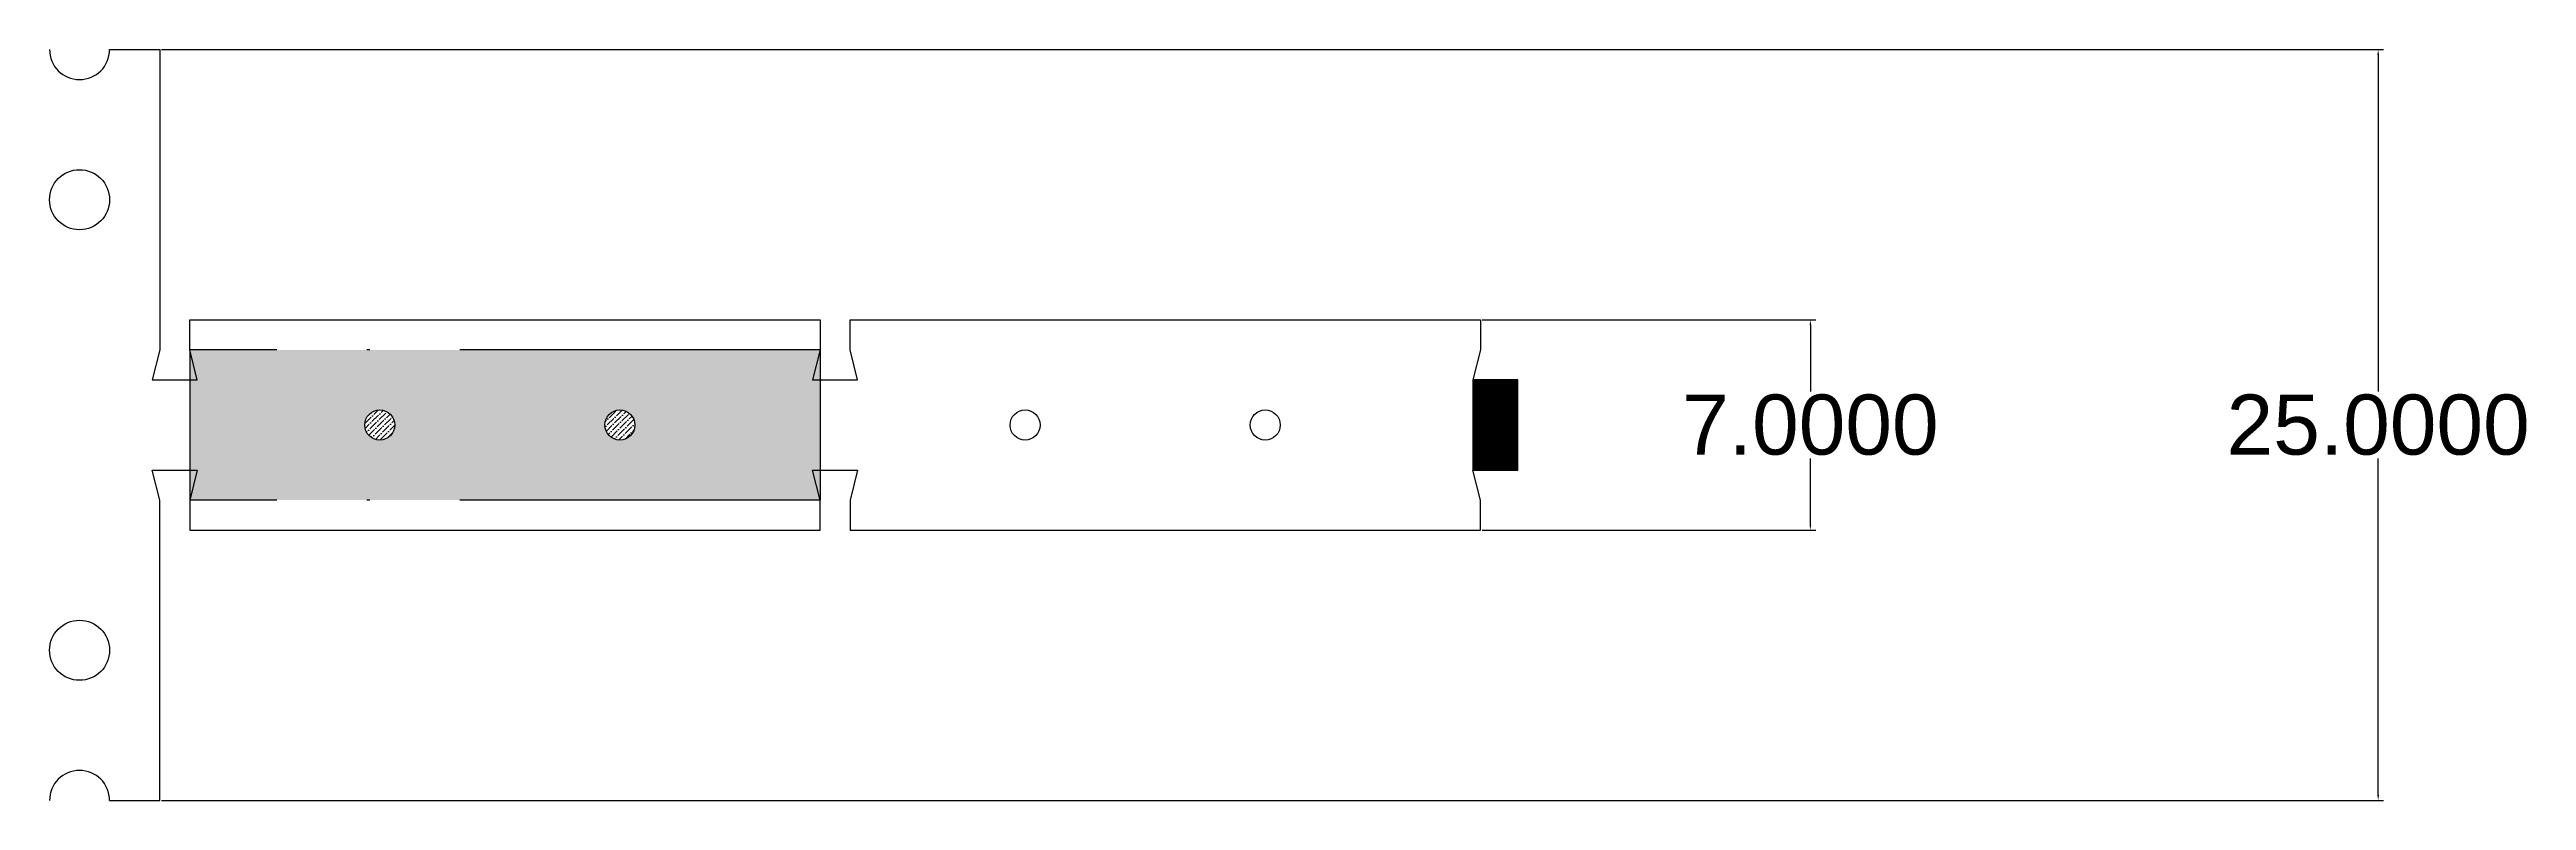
# Model space of a CAD drawing. Header units: inches. Extents: x 0 to 270, y 106 to 215.
# Drawn here: x 187.7 to 270.2, y 180.3 to 205.3 of the extents above; entities that cross this region are included whole.
import ezdxf

# ---------------------------------------------------------------- set-up
doc = ezdxf.new("R2010")
doc.units = ezdxf.units.IN
doc.header["$MEASUREMENT"] = 0
doc.linetypes.add('ACAD_ISO10W100', pattern=[18, 12, -3, 0, -3])
doc.styles.get("Standard").update_dxf_attribs({"font": 'arial.ttf'})
doc.dimstyles.get("Standard").update_dxf_attribs({"dimtxt": 0.18, "dimasz": 0.18, "dimexe": 0.18, "dimexo": 0.0625, "dimgap": 0.09, "dimtad": 0, "dimtih": 1, "dimtoh": 1, "dimdec": 4, "dimzin": 0, "dimdsep": 46, "dimtxsty": 'Standard', "dimcen": 0.09, "dimadec": 0, "dimazin": 0, "dimtfac": 1, "dimtdec": 4, "dimtofl": 0, "dimtmove": 0, "dimatfit": 3, "dimfxl": 1, "dimtolj": 1, "dimtzin": 0, "dimarcsym": 0})

# ---------------------------------------------------------------- blocks, each defined once
blk = doc.blocks.new('*D45')
at = {"color": 0, "lineweight": -2, "transparency": 16777216}
for p, q in [((235.404, 196.318), (246.513, 196.318)), ((246.333, 196.138), (246.333, 193.93)), ((246.333, 189.498), (246.333, 191.707)), ((235.404, 189.318), (246.513, 189.318))]:
    blk.add_line(p, q, dxfattribs=at)
at = {"color": 0, "transparency": 16777216}
for points in [[(246.303, 196.138), (246.363, 196.138), (246.333, 196.318)], [(246.303, 189.498), (246.363, 189.498), (246.333, 189.318)]]:
    blk.add_solid(points, dxfattribs=at)
at = {"layer": 'Defpoints', "color": 0, "transparency": 16777216}
for p in [(235.342, 196.318), (246.333, 196.318), (235.342, 189.318)]:
    blk.add_point(p, dxfattribs=at)
at = {"color": 0, "transparency": 16777216, "insert": (246.333, 192.818), "char_height": 0.18, "attachment_point": 5}
blk.add_mtext('\\A1;{\\H11.11111x;7.0000}', dxfattribs=at)
blk = doc.blocks.new('*D51')
at = {"color": 0, "lineweight": -2, "transparency": 16777216}
for p, q in [((191.404, 205.318), (265.428, 205.318)), ((265.248, 205.138), (265.248, 193.93)), ((265.248, 180.498), (265.248, 191.707)), ((191.404, 180.318), (265.428, 180.318))]:
    blk.add_line(p, q, dxfattribs=at)
at = {"color": 0, "transparency": 16777216}
for points in [[(265.218, 205.138), (265.278, 205.138), (265.248, 205.318)], [(265.218, 180.498), (265.278, 180.498), (265.248, 180.318)]]:
    blk.add_solid(points, dxfattribs=at)
at = {"layer": 'Defpoints', "color": 0, "transparency": 16777216}
for p in [(191.342, 205.318), (191.342, 180.318), (265.248, 180.318)]:
    blk.add_point(p, dxfattribs=at)
at = {"color": 0, "transparency": 16777216, "insert": (265.248, 192.818), "char_height": 0.18, "attachment_point": 5}
blk.add_mtext('\\A1;{\\H11.11111x;25.0000}', dxfattribs=at)

msp = doc.modelspace()

# ---------------------------------------------------------------- hatches: boundary and pattern name
h = msp.add_hatch()
h.set_pattern_fill('ANSI36', color=256)
h.paths.add_polyline_path([(213.34186, 194.31842), (213.09186, 194.31842), (213.34186, 195.31842), (192.34186, 195.31842), (192.59186, 194.31842), (192.34186, 194.31842), (192.34186, 191.31842), (192.59186, 191.31842), (192.34186, 190.31842), (213.34186, 190.31842), (213.09186, 191.31842), (213.34186, 191.31842)])
h.paths.add_polyline_path([(198.17258, 192.81842, -1), (199.17258, 192.81842, -1)], flags=0)
h.paths.add_polyline_path([(206.17258, 192.81842, -1), (207.17258, 192.81842, -1)], flags=16)
h.paths.add_polyline_path([(192.34186, 195.31842), (192.34186, 194.31842), (192.59186, 194.31842)], flags=17)
h.paths.add_polyline_path([(192.59186, 191.31842), (192.34186, 191.31842), (192.34186, 190.31842)], flags=17)
h.paths.add_polyline_path([(199.17258, 192.81842, 1), (198.17258, 192.81842, 1)], flags=16)
h.paths.add_polyline_path([(213.34186, 195.31842), (213.09186, 194.31842), (213.34186, 194.31842)], flags=17)
h.paths.add_polyline_path([(213.34186, 191.31842), (213.09186, 191.31842), (213.34186, 190.31842)], flags=17)
h = msp.add_hatch()
h.set_pattern_fill('GRATE', color=256)
h.paths.add_polyline_path([(236.59186, 194.31842), (235.37297, 194.31842), (235.09186, 194.31842), (235.09186, 191.31842), (236.59186, 191.31842)])
h = msp.add_hatch()
h.set_pattern_fill('ANSI36', color=256)
h.paths.add_polyline_path([(199.17258, 192.81842, 1), (198.17258, 192.81842, 1)])
h.paths.add_polyline_path([(206.17258, 192.81842, 1), (207.17258, 192.81842, 1)])

# ---------------------------------------------------------------- linework, layer by layer
for p, q in [((189.67258, 205.31842), (191.34186, 205.31842)), ((192.34186, 195.31842), (192.34186, 196.31842)), ((192.34186, 196.31842), (213.34186, 196.31842)), ((214.34186, 196.31842), (235.34186, 196.31842)), ((192.34186, 195.31842), (192.34186, 190.31842)), ((213.34186, 195.31842), (213.34186, 190.31842)), ((235.09186, 194.31842), (235.09186, 191.31842)), ((235.37297, 194.31842), (235.09186, 194.31842)), ((236.59186, 194.31842), (235.37297, 194.31842)), ((236.59186, 191.31842), (236.59186, 194.31842)), ((235.09186, 191.31842), (236.59186, 191.31842)), ((192.34186, 190.31842), (192.34186, 189.31842)), ((192.34186, 189.31842), (213.34186, 189.31842)), ((214.34186, 189.31842), (235.34186, 189.31842)), ((189.67258, 180.31842), (191.34186, 180.31842))]:
    msp.add_line(p, q)
at = {"linetype": 'ACAD_ISO10W100'}
for p, q in [((213.34186, 195.31842), (192.34186, 195.31842)), ((213.34186, 190.31842), (192.34186, 190.31842))]:
    msp.add_line(p, q, dxfattribs=at)
for points in [[(189.67258, 205.31842), (189.67258, 205.31842), (191.34186, 205.31842), (191.34186, 195.31842), (191.09186, 194.31842), (192.59186, 194.31842), (192.34186, 195.31842), (192.34186, 196.31842)], [(213.34186, 196.31842), (213.34186, 195.31842), (213.09186, 194.31842), (214.59186, 194.31842), (214.34186, 195.31842), (214.34186, 196.31842)], [(235.34186, 196.31842), (235.34186, 195.31842), (235.09186, 194.31842), (236.59186, 194.31842)], [(189.67258, 180.31842), (191.34186, 180.31842), (191.34186, 190.31842), (191.09186, 191.31842), (192.59186, 191.31842), (192.34186, 190.31842), (192.34186, 189.31842)], [(213.34186, 189.31842), (213.34186, 190.31842), (213.09186, 191.31842), (214.59186, 191.31842), (214.34186, 190.31842), (214.34186, 189.31842)], [(235.34186, 189.31842), (235.34186, 190.31842), (235.09186, 191.31842), (236.59186, 191.31842)]]:
    msp.add_lwpolyline(points)
for centre, radius in [((188.67258, 200.31842), 1), ((198.67258, 192.81842), 0.5), ((206.67258, 192.81842), 0.5), ((220.17258, 192.81842), 0.5), ((228.17258, 192.81842), 0.5), ((188.67258, 185.31842), 1)]:
    msp.add_circle(centre, radius)
for centre, start, end in [((188.67258, 205.31842), 180, 0), ((188.67258, 180.31842), 0, 180)]:
    msp.add_arc(centre, 1, start, end)

# ---------------------------------------------------------------- dimensions: what is measured, and where the dimension line sits
dim = msp.add_linear_dim(base=(265.24815, 180.31842), p1=(191.34186, 205.31842), p2=(191.34186, 180.31842), angle=90, text='{\\H11.11111x;<>}', dimstyle='Standard')
dim.commit()
dim.dimension.update_dxf_attribs({"geometry": '*D51', "text_midpoint": (265.24815, 192.81842), "dimtype": 160})
dim = msp.add_linear_dim(base=(246.33349, 196.31842), p1=(235.34186, 189.31842), p2=(235.34186, 196.31842), angle=90, text='{\\H11.11111x;<>}', dimstyle='Standard')
dim.commit()
dim.dimension.update_dxf_attribs({"geometry": '*D45', "text_midpoint": (246.33349, 192.81842)})

doc.saveas('drawing.dxf')
